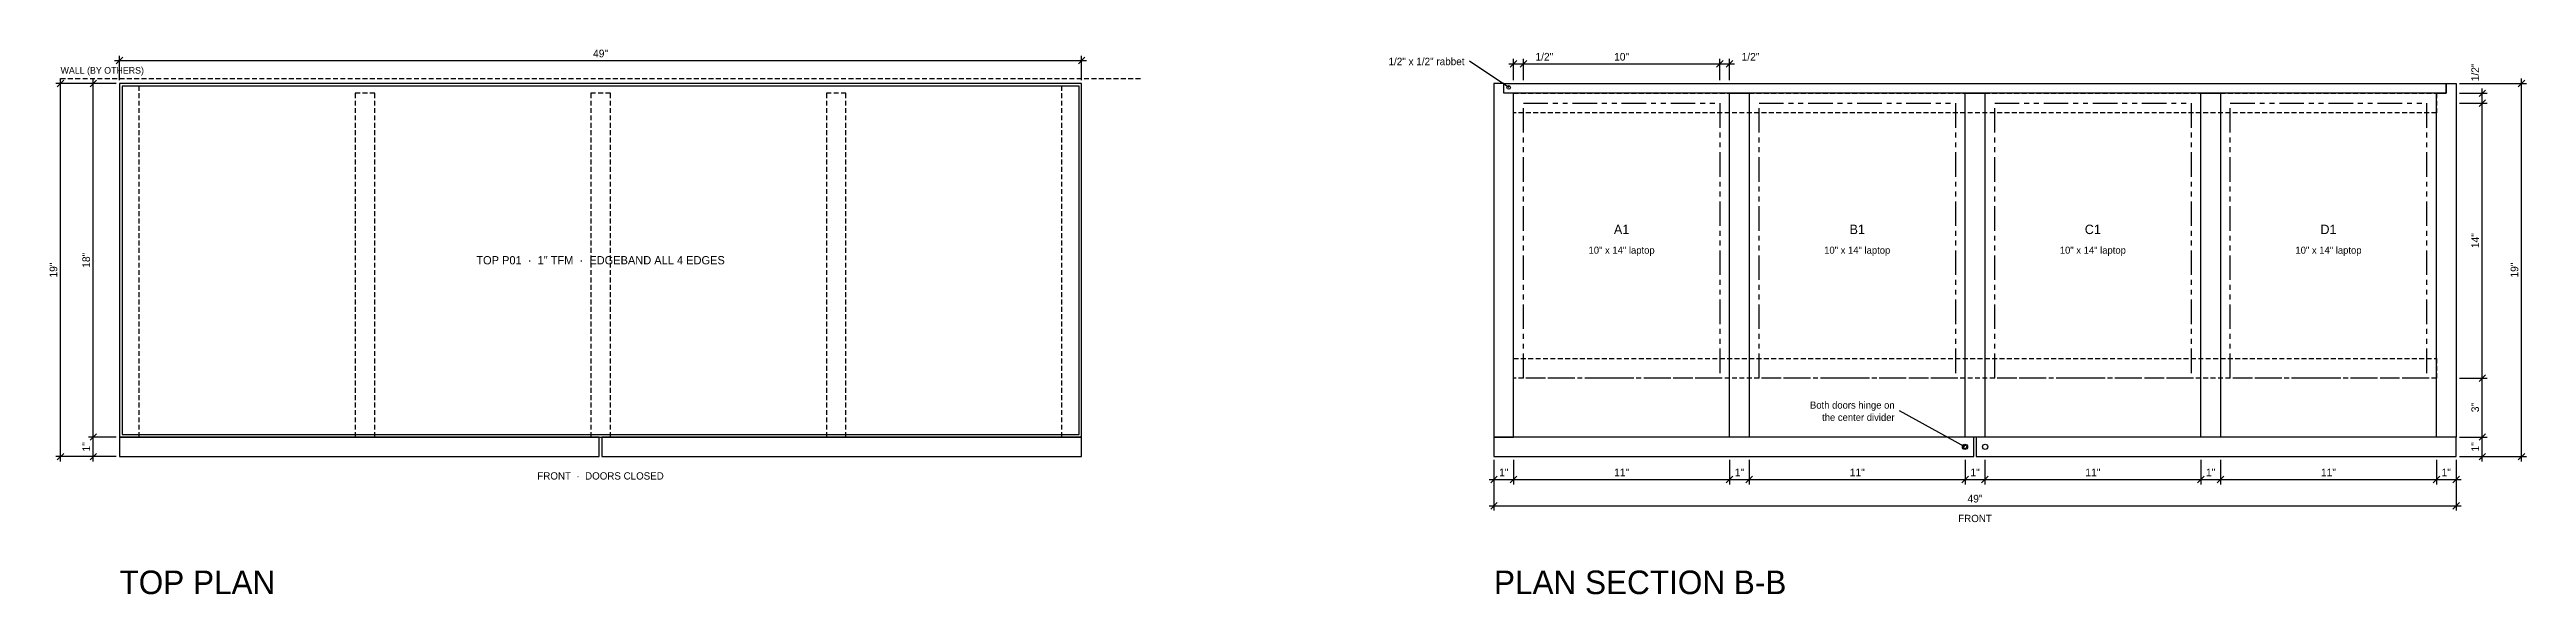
# Model space of a CAD drawing. Header units: inches. Extents: x -5 to 222, y -358 to 40.
# Drawn here: x -3.6 to 122.6, y -118 to -90.3 of the extents above; entities that cross this region are included whole.
import ezdxf
from ezdxf.enums import TextEntityAlignment as Align

# ---------------------------------------------------------------- set-up
doc = ezdxf.new("R2010")
doc.units = ezdxf.units.IN
doc.linetypes.add('DASHED', pattern=[0.375, 0.25, -0.125])
doc.linetypes.add('PHANTOM', pattern=[2.5, 1.25, -0.25, 0.25, -0.25, 0.25, -0.25])
for name, color, linetype in [('CUT', 1, 'CONTINUOUS'), ('DIM', 3, 'CONTINUOUS'), ('EDGEBAND', 4, 'CONTINUOUS'), ('HIDDEN', 8, 'DASHED'), ('OUTLINE', 7, 'CONTINUOUS'), ('PHANTOM', 5, 'PHANTOM'), ('TEXT', 7, 'CONTINUOUS')]:
    doc.layers.add(name, color=color, linetype=linetype)

msp = doc.modelspace()

# ---------------------------------------------------------------- texts
at = {"layer": 'TEXT'}
for s, height, p in [('49"', 0.39, (24.5, -90.6667)), ('1/2"', 0.39, (72.5667, -90.8333)), ('10"', 0.39, (76.5, -90.8333)), ('1/2"', 0.39, (83.0667, -90.8333)), ('A1', 0.48, (76.5, -99.6667)), ('B1', 0.48, (88.5, -99.6667)), ('C1', 0.48, (100.5, -99.6667)), ('D1', 0.48, (112.5, -99.6667)), ('TOP P01  ·  1" TFM  ·  EDGEBAND ALL 4 EDGES', 0.42, (24.5, -101.2083)), ('10" x 14" laptop', 0.36, (76.5, -100.6667)), ('10" x 14" laptop', 0.36, (88.5, -100.6667)), ('10" x 14" laptop', 0.36, (100.5, -100.6667)), ('10" x 14" laptop', 0.36, (112.5, -100.6667)), ('FRONT  ·  DOORS CLOSED', 0.372, (24.5, -112.1667)), ('1"', 0.39, (70.5, -112)), ('11"', 0.39, (76.5, -112)), ('1"', 0.39, (82.5, -112)), ('11"', 0.39, (88.5, -112)), ('1"', 0.39, (94.5, -112)), ('11"', 0.39, (100.5, -112)), ('1"', 0.39, (106.5, -112)), ('11"', 0.39, (112.5, -112)), ('1"', 0.39, (118.5, -112)), ('49"', 0.39, (94.5, -113.3333)), ('FRONT', 0.372, (94.5, -114.3333))]:
    msp.add_text(s, height=height, dxfattribs=at).set_placement(p, align=Align.CENTER)
for s, height, p in [('1/2" x 1/2" rabbet', 0.378, (68.5, -91.0667)), ('Both doors hinge on', 0.36, (90.4042, -108.5542)), ('the center divider', 0.36, (90.4042, -109.1792))]:
    msp.add_text(s, height=height, dxfattribs=at).set_placement(p, align=Align.RIGHT)
for s, height, p in [('WALL (BY OTHERS)', 0.336, (-3, -91.5)), ('TOP PLAN', 1.2, (0, -118)), ('PLAN SECTION B-B', 1.2, (70, -118))]:
    msp.add_text(s, height=height, dxfattribs=at).set_placement(p)
for s, p in [('1/2"', (120.1667, -91.4333)), ('14"', (120.1667, -100)), ('18"', (-1.5, -101)), ('19"', (-3.1667, -101.5)), ('19"', (122.1667, -101.5)), ('3"', (120.1667, -108.5)), ('1"', (-1.5, -110.5)), ('1"', (120.1667, -110.5))]:
    msp.add_text(s, height=0.39, rotation=90, dxfattribs=at).set_placement(p, align=Align.CENTER)

# ---------------------------------------------------------------- linework, layer by layer
at = {"layer": 'CUT'}
for p, q in [((70.5, -92), (70, -92)), ((70, -92), (70, -110)), ((70.5, -92.5), (70.5, -92)), ((70.5, -92), (118.5, -92)), ((70.5, -92.5), (70.5, -92)), ((118.5, -92.5), (118.5, -92)), ((118.5, -92), (119, -92)), ((118.5, -92), (118.5, -92.5)), ((119, -92), (119, -110)), ((71, -92.5), (70.5, -92.5)), ((118.5, -92.5), (70.5, -92.5)), ((71, -110), (71, -92.5)), ((82, -92.5), (83, -92.5)), ((82, -110), (82, -92.5)), ((83, -92.5), (83, -110)), ((94, -92.5), (95, -92.5)), ((94, -110), (94, -92.5)), ((95, -92.5), (95, -110)), ((106, -92.5), (107, -92.5)), ((106, -110), (106, -92.5)), ((107, -92.5), (107, -110)), ((118, -110), (118, -92.5)), ((118, -92.5), (118.5, -92.5)), ((94.4375, -110), (70, -110)), ((70, -110), (70, -111)), ((70, -110), (71, -110)), ((70, -111), (94.4375, -111)), ((83, -110), (82, -110)), ((95, -110), (94, -110)), ((94.4375, -111), (94.4375, -110)), ((119, -110), (94.5625, -110)), ((94.5625, -110), (94.5625, -111)), ((94.5625, -111), (119, -111)), ((107, -110), (106, -110)), ((119, -110), (118, -110)), ((119, -111), (119, -110))]:
    msp.add_line(p, q, dxfattribs=at)
at = {"layer": 'DIM'}
for p, q in [((-0.1667, -91), (0.1667, -90.6667)), ((0, -91.8333), (0, -90.5833)), ((48.8333, -91), (49.1667, -90.6667)), ((49, -91.8333), (49, -90.5833)), ((71, -91.8333), (71, -90.75)), ((71.5, -91.8333), (71.5, -90.75)), ((71.5, -91.8333), (71.5, -90.75)), ((81.5, -91.8333), (81.5, -90.75)), ((81.5, -91.8333), (81.5, -90.75)), ((82, -91.8333), (82, -90.75)), ((-0.1667, -92), (-3.25, -92)), ((-3.1667, -92.1667), (-2.8333, -91.8333)), ((-3, -111.25), (-3, -91.75)), ((-0.1667, -92), (-1.5833, -92)), ((-1.5, -92.1667), (-1.1667, -91.8333)), ((-1.3333, -110.25), (-1.3333, -91.75)), ((-0.25, -90.8333), (49.25, -90.8333)), ((70.75, -92.2), (68.75, -90.8667)), ((70.75, -91), (71.75, -91)), ((70.8333, -91.1667), (71.1667, -90.8333)), ((71.25, -91), (81.75, -91)), ((71.3333, -91.1667), (71.6667, -90.8333)), ((71.3333, -91.1667), (71.6667, -90.8333)), ((81.25, -91), (82.25, -91)), ((81.3333, -91.1667), (81.6667, -90.8333)), ((81.3333, -91.1667), (81.6667, -90.8333)), ((81.8333, -91.1667), (82.1667, -90.8333)), ((119.1667, -92), (122.5833, -92)), ((122.1667, -92.1667), (122.5, -91.8333)), ((122.3333, -111.25), (122.3333, -91.75)), ((119.1667, -92.5), (120.5833, -92.5)), ((119.1667, -93), (120.5833, -93)), ((119.1667, -93), (120.5833, -93)), ((120.1667, -92.6667), (120.5, -92.3333)), ((120.1667, -93.1667), (120.5, -92.8333)), ((120.1667, -93.1667), (120.5, -92.8333)), ((120.3333, -93.25), (120.3333, -92.25)), ((120.3333, -107.25), (120.3333, -92.75)), ((119.1667, -107), (120.5833, -107)), ((119.1667, -107), (120.5833, -107)), ((120.1667, -107.1667), (120.5, -106.8333)), ((120.1667, -107.1667), (120.5, -106.8333)), ((120.3333, -110.25), (120.3333, -106.75)), ((93.9875, -110.5), (90.6542, -108.6667)), ((-0.1667, -111), (-3.25, -111)), ((-3.1667, -111.1667), (-2.8333, -110.8333)), ((-0.1667, -110), (-1.5833, -110)), ((-0.1667, -110), (-1.5833, -110)), ((-0.1667, -111), (-1.5833, -111)), ((-1.5, -110.1667), (-1.1667, -109.8333)), ((-1.5, -110.1667), (-1.1667, -109.8333)), ((-1.5, -111.1667), (-1.1667, -110.8333)), ((-1.3333, -111.25), (-1.3333, -109.75)), ((119.1667, -110), (120.5833, -110)), ((119.1667, -110), (120.5833, -110)), ((119.1667, -111), (120.5833, -111)), ((119.1667, -111), (122.5833, -111)), ((120.1667, -110.1667), (120.5, -109.8333)), ((120.1667, -110.1667), (120.5, -109.8333)), ((120.1667, -111.1667), (120.5, -110.8333)), ((120.3333, -111.25), (120.3333, -109.75)), ((122.1667, -111.1667), (122.5, -110.8333)), ((69.75, -112.1667), (71.25, -112.1667)), ((69.8333, -112.3333), (70.1667, -112)), ((70, -111.1667), (70, -112.4167)), ((70, -111.1667), (70, -113.75)), ((70.75, -112.1667), (82.25, -112.1667)), ((70.8333, -112.3333), (71.1667, -112)), ((70.8333, -112.3333), (71.1667, -112)), ((71, -111.1667), (71, -112.4167)), ((71, -111.1667), (71, -112.4167)), ((81.75, -112.1667), (83.25, -112.1667)), ((81.8333, -112.3333), (82.1667, -112)), ((81.8333, -112.3333), (82.1667, -112)), ((82, -111.1667), (82, -112.4167)), ((82, -111.1667), (82, -112.4167)), ((82.75, -112.1667), (94.25, -112.1667)), ((82.8333, -112.3333), (83.1667, -112)), ((82.8333, -112.3333), (83.1667, -112)), ((83, -111.1667), (83, -112.4167)), ((83, -111.1667), (83, -112.4167)), ((93.75, -112.1667), (95.25, -112.1667)), ((93.8333, -112.3333), (94.1667, -112)), ((93.8333, -112.3333), (94.1667, -112)), ((94, -111.1667), (94, -112.4167)), ((94, -111.1667), (94, -112.4167)), ((94.75, -112.1667), (106.25, -112.1667)), ((94.8333, -112.3333), (95.1667, -112)), ((94.8333, -112.3333), (95.1667, -112)), ((95, -111.1667), (95, -112.4167)), ((95, -111.1667), (95, -112.4167)), ((105.75, -112.1667), (107.25, -112.1667)), ((105.8333, -112.3333), (106.1667, -112)), ((105.8333, -112.3333), (106.1667, -112)), ((106, -111.1667), (106, -112.4167)), ((106, -111.1667), (106, -112.4167)), ((106.75, -112.1667), (118.25, -112.1667)), ((106.8333, -112.3333), (107.1667, -112)), ((106.8333, -112.3333), (107.1667, -112)), ((107, -111.1667), (107, -112.4167)), ((107, -111.1667), (107, -112.4167)), ((117.75, -112.1667), (119.25, -112.1667)), ((117.8333, -112.3333), (118.1667, -112)), ((117.8333, -112.3333), (118.1667, -112)), ((118, -111.1667), (118, -112.4167)), ((118, -111.1667), (118, -112.4167)), ((118.8333, -112.3333), (119.1667, -112)), ((119, -111.1667), (119, -112.4167)), ((119, -111.1667), (119, -113.75)), ((69.75, -113.5), (119.25, -113.5)), ((69.8333, -113.6667), (70.1667, -113.3333)), ((118.8333, -113.6667), (119.1667, -113.3333))]:
    msp.add_line(p, q, dxfattribs=at)
for centre in [(70.75, -92.2), (93.9875, -110.5)]:
    msp.add_circle(centre, 0.0917, dxfattribs=at)
at = {"layer": 'EDGEBAND'}
for p, q in [((48.8667, -92.1333), (0.1333, -92.1333)), ((0.1333, -92.1333), (0.1333, -109.8667)), ((48.8667, -109.8667), (48.8667, -92.1333)), ((0.1333, -109.8667), (48.8667, -109.8667))]:
    msp.add_line(p, q, dxfattribs=at)
at = {"layer": 'HIDDEN'}
for p, q in [((-3, -91.75), (52, -91.75)), ((1, -110), (1, -92)), ((48, -110), (48, -92)), ((13, -92.5), (12, -92.5)), ((12, -92.5), (12, -110)), ((13, -110), (13, -92.5)), ((25, -92.5), (24, -92.5)), ((24, -92.5), (24, -110)), ((25, -110), (25, -92.5)), ((37, -92.5), (36, -92.5)), ((36, -92.5), (36, -110)), ((37, -110), (37, -92.5)), ((71, -92.5), (118, -92.5)), ((71, -93.5), (71, -92.5)), ((118, -92.5), (118, -93.5)), ((118, -93.5), (71, -93.5)), ((71, -106), (118, -106)), ((71, -107), (71, -106)), ((118, -107), (71, -107)), ((118, -106), (118, -107)), ((12, -110), (13, -110)), ((24, -110), (25, -110)), ((36, -110), (37, -110))]:
    msp.add_line(p, q, dxfattribs=at)
at = {"layer": 'OUTLINE'}
for p, q in [((49, -92), (0, -92)), ((0, -92), (0, -110)), ((49, -110), (49, -92)), ((0, -110), (49, -110)), ((24.4375, -110), (0, -110)), ((0, -110), (0, -111)), ((0, -111), (24.4375, -111)), ((24.4375, -111), (24.4375, -110)), ((49, -110), (24.5625, -110)), ((24.5625, -110), (24.5625, -111)), ((24.5625, -111), (49, -111)), ((49, -111), (49, -110))]:
    msp.add_line(p, q, dxfattribs=at)
for centre in [(93.9875, -110.5), (95.0125, -110.5)]:
    msp.add_circle(centre, 0.1333, dxfattribs=at)
at = {"layer": 'PHANTOM'}
for p, q in [((71.5, -93), (81.5, -93)), ((71.5, -107), (71.5, -93)), ((81.5, -93), (81.5, -107)), ((83.5, -93), (93.5, -93)), ((83.5, -107), (83.5, -93)), ((93.5, -93), (93.5, -107)), ((95.5, -93), (105.5, -93)), ((95.5, -107), (95.5, -93)), ((105.5, -93), (105.5, -107)), ((107.5, -93), (117.5, -93)), ((107.5, -107), (107.5, -93)), ((117.5, -93), (117.5, -107)), ((81.5, -107), (71.5, -107)), ((93.5, -107), (83.5, -107)), ((105.5, -107), (95.5, -107)), ((117.5, -107), (107.5, -107))]:
    msp.add_line(p, q, dxfattribs=at)

msp.set_redraw_order([(e.dxf.handle, doc.entitydb.next_handle()) for e in msp.query("TEXT MTEXT ATTDEF DIMENSION ARC_DIMENSION")])  # texts and dimensions are drawn at this point

doc.saveas('drawing.dxf')
